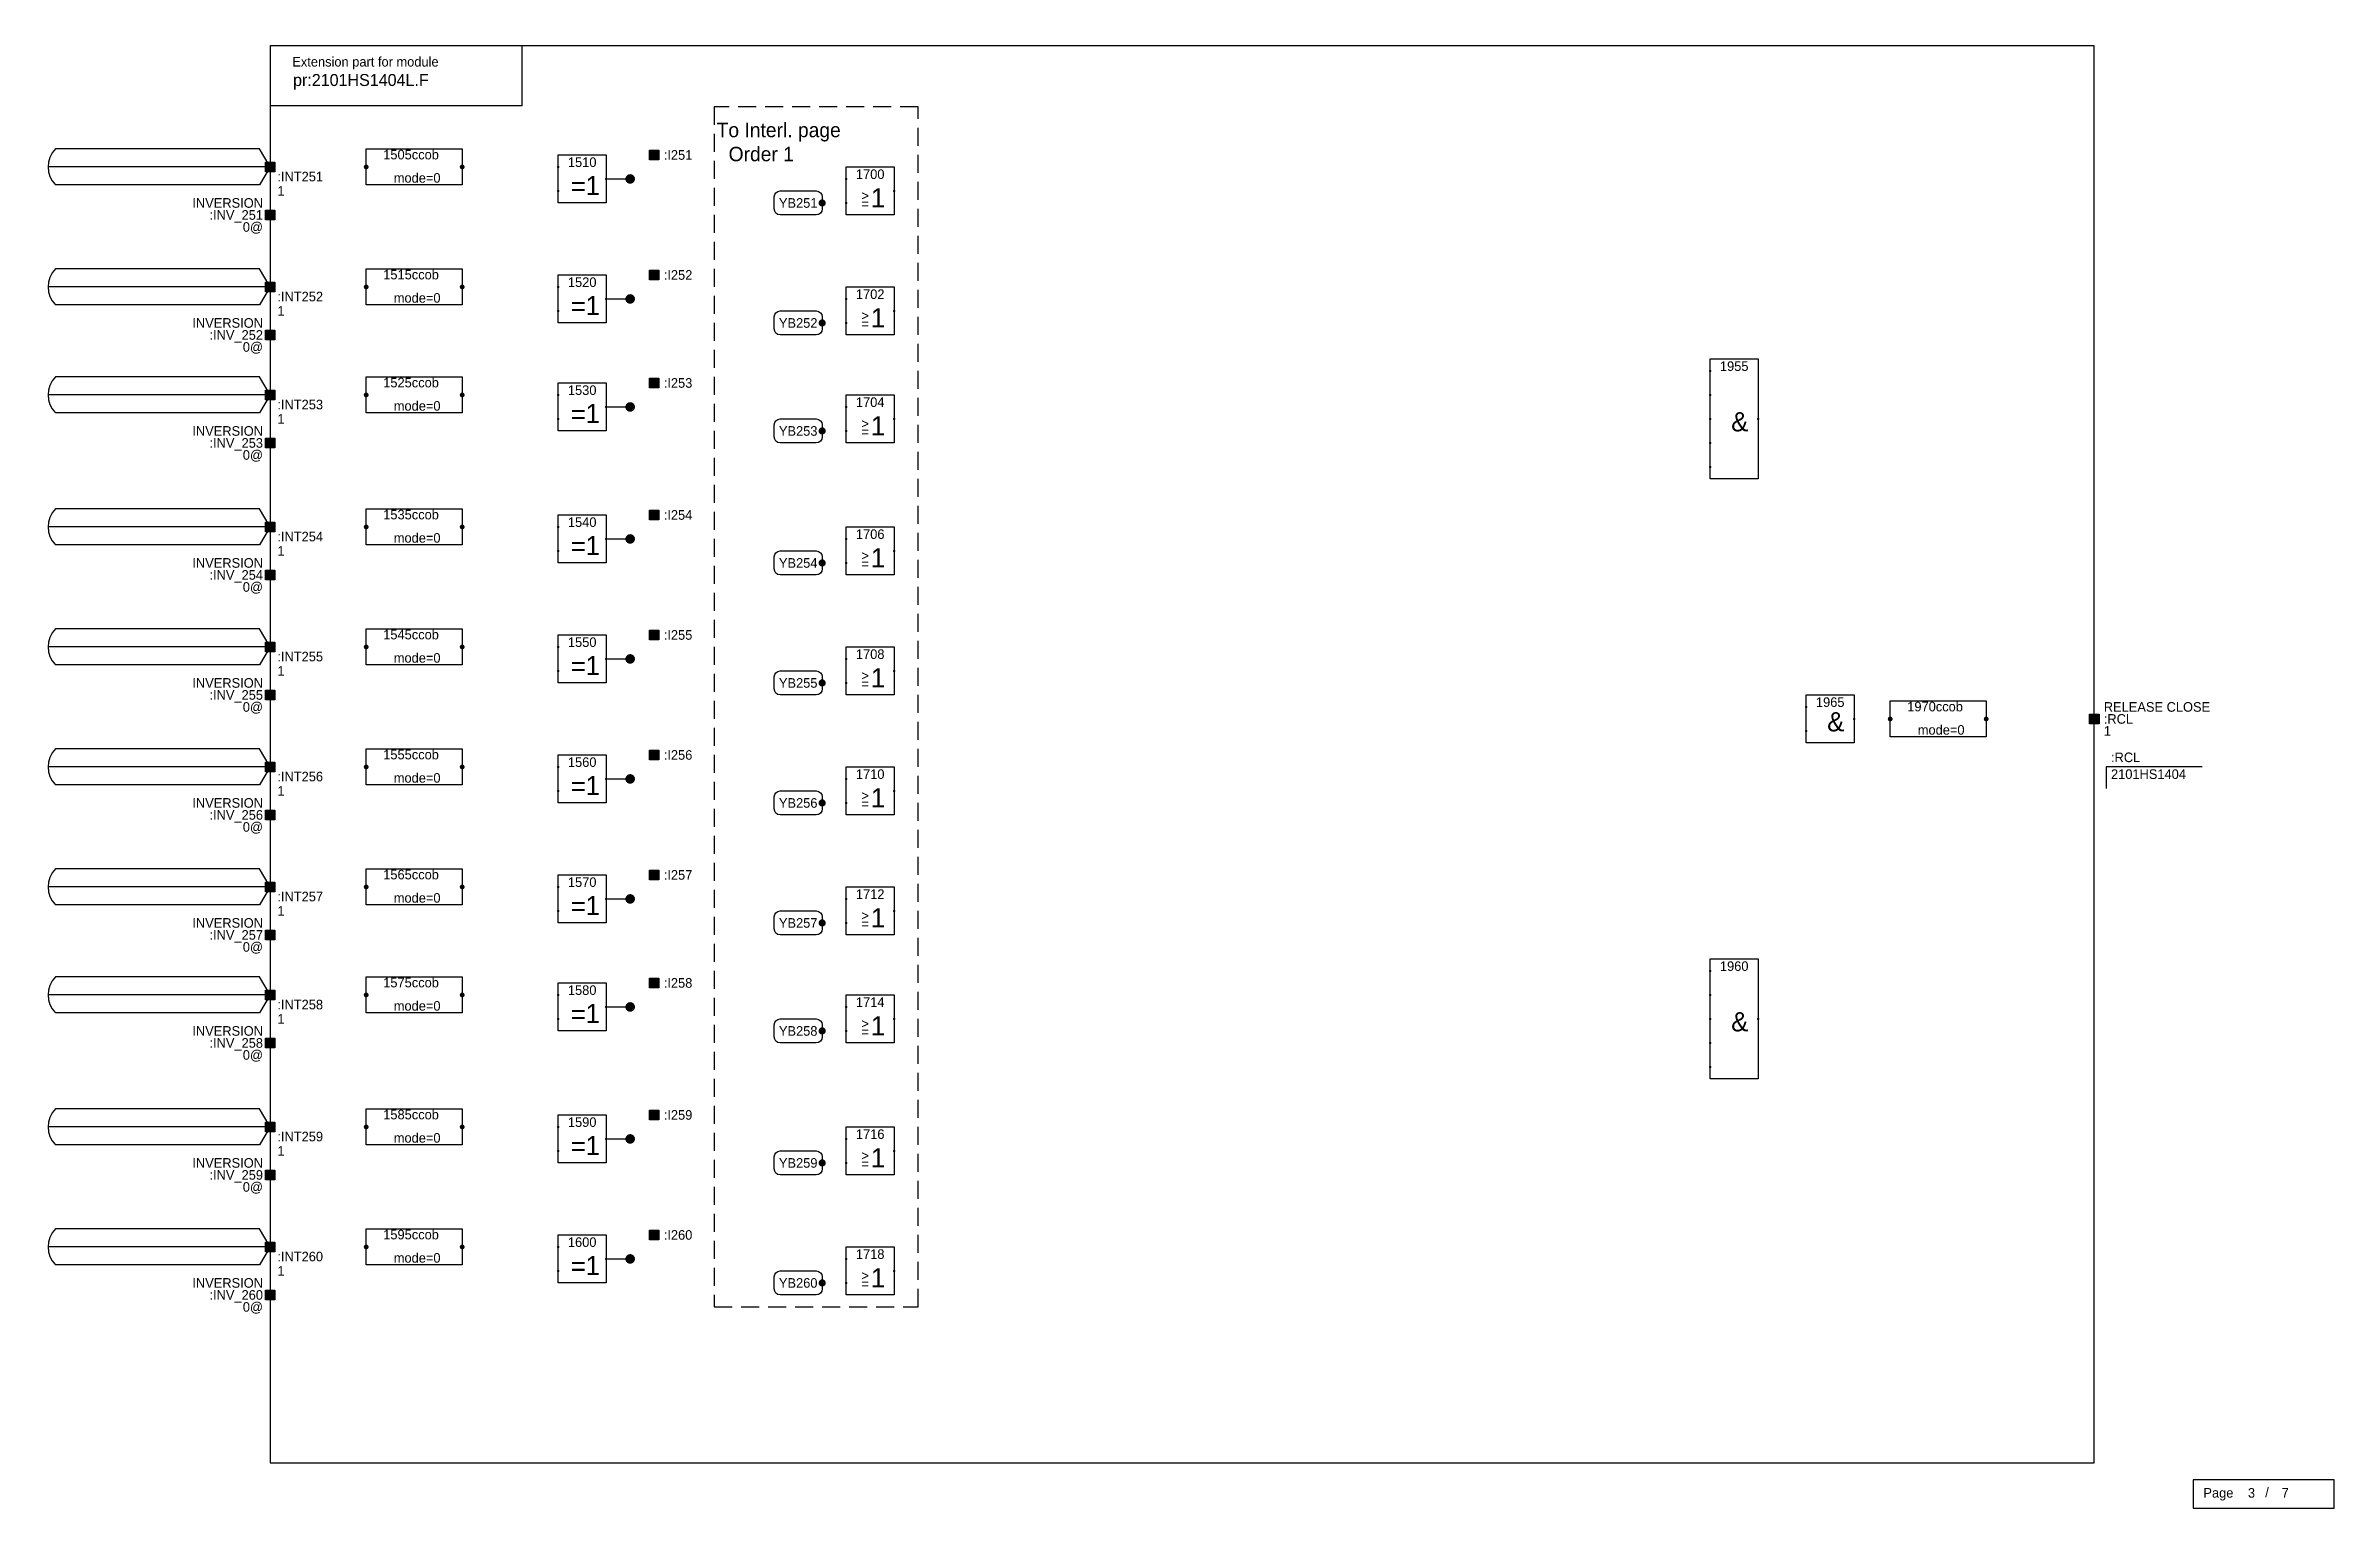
# Model space of a CAD drawing. Extents: x 0 to 2880, y 21 to 2078.
# Drawn here: x 966 to 1920, y 741 to 1350 of the extents above; entities that cross this region are included whole.
import ezdxf
from ezdxf.enums import TextEntityAlignment as Align

# ---------------------------------------------------------------- set-up
doc = ezdxf.new("R2010")
doc.units = 0
doc.header["$LTSCALE"] = 15
doc.header["$MEASUREMENT"] = 0
doc.linetypes.add('DASHED', pattern=[0.75, 0.5, -0.25])
doc.layers.get('0').update_dxf_attribs({"linetype": 'CONTINUOUS'})
for name, color, linetype in [('3', 7, 'CONTINUOUS'), ('3_COM', 7, 'CONTINUOUS'), ('CROSSREF', 7, 'CONTINUOUS')]:
    doc.layers.add(name, color=color, linetype=linetype)
doc.styles.add('MONOTXT', font='MetsoMono.ttf')
doc.styles.get("Standard").update_dxf_attribs({"font": 'MetsoMono.ttf'})
doc.styles.add('TXT', font='MetsoMono.ttf')

msp = doc.modelspace()

# ---------------------------------------------------------------- texts
at = {"layer": '3_COM', "color": 6, "style": 'MONOTXT'}
for s, p in [('To Interl. page', (1246.01, 1312.39)), ('Order 1', (1251.01, 1302.39))]:
    msp.add_text(s, height=6, dxfattribs=at).set_placement(p)

# ---------------------------------------------------------------- blocks, each defined once
blk = doc.blocks.new('-OPBIN')
at = {"color": 7}
blk.add_lwpolyline([(-2, 2), (2, 2), (2, -2), (-2, -2)], close=True, dxfattribs=at)
blk.add_solid([(-1.95, 1.95), (1.95, 1.95), (-1.95, -1.95), (1.95, -1.95)], dxfattribs=at)
at = {"color": 7, "style": 'TXT'}
for tag, p, flags in [('$TYPE', (4, 8), 3), ('$CP', (0, -1.6), 2)]:
    blk.add_attdef(tag, p, '', height=4, dxfattribs=dict(at, flags=flags))
for tag, p in [('$COMMENT', (4, 3)), ('$NAME', (4, -2)), ('$VALUE', (4, -7))]:
    blk.add_attdef(tag, p, '', height=4, dxfattribs=at)
blk = doc.blocks.new('-SADMIN')
blk.add_lwpolyline([(1.28, 33), (1.28, 21.12), (60.01, 21.12), (60.01, 33), (1.28, 33)])
at = {"color": 7, "style": 'TXT'}
blk.add_text('Page', height=4, dxfattribs=at).set_placement((5.5, 25.54))
blk.add_text('/', height=4).set_placement((31.25, 25.72))
at = {"color": 7}
for tag, p in [('$PAGE_NO', (24.05, 25.52)), ('$PAGE_TOTAL', (38.1, 25.54))]:
    blk.add_attdef(tag, p, '', height=4, dxfattribs=at)
at = {"color": 7, "style": 'TXT', "flags": 1}
blk.add_attdef('$PAGE_CURR', (21.19, 20.01), '', height=4, dxfattribs=at)
at = {"color": 7, "flags": 1}
blk.add_attdef('$PAGE_SIZE', (21.19, 14.96), '', height=4, dxfattribs=at)
blk = doc.blocks.new('-EADMINM')
for q in [(205, 630.5), (100, 605.5)]:
    blk.add_line((205, 605.5), q)
at = {"color": 7}
blk.add_lwpolyline([(100, 40), (860, 40), (860, 630.5), (100, 630.5)], close=True, dxfattribs=at)
blk.add_text('Extension part for module', height=4).set_placement((109.21, 621.84))
blk.add_attdef('$NAME', (109.54, 613.73), '', height=5)
blk = doc.blocks.new('CCOB_SMALL')
at = {"color": 7, "const_width": 1}
for points in [[(-0.5, 0, 1), (0.5, 0, 1)], [(39.5, 0, 1), (40.5, 0, 1)]]:
    blk.add_lwpolyline(points, format="xyb", close=True, dxfattribs=at)
at = {"color": 7}
blk.add_lwpolyline([(0, 7.5), (40, 7.5), (40, -7.5), (0, -7.5)], close=True, dxfattribs=at)
blk.add_text('ccob', height=4, dxfattribs=at).set_placement((19, 3.15))
blk.add_text('mode=', height=4, dxfattribs=at).set_placement((28, -6.55), align=Align.RIGHT)
for tag, p, flags in [('$NAME', (15, 7.5), 3), ('IN<', (2, -1.5), 2), ('CND<', (0, -15), 1), ('FMASK=', (0, -20), 1)]:
    blk.add_attdef(tag, p, '', height=4, dxfattribs=dict(at, flags=flags))
blk.add_attdef('$ORDER', text='', height=4, dxfattribs=at).set_placement((19, 3.15), align=Align.RIGHT)
at = {"color": 7, "flags": 2}
blk.add_attdef('OUT>', text='', height=4, dxfattribs=at).set_placement((38, -1.5), align=Align.RIGHT)
at = {"color": 7}
blk.add_attdef('MODE=', (28, -6.55), '', height=4, dxfattribs=at)
blk = doc.blocks.new('-IPBIN')
at = {"color": 7}
blk.add_lwpolyline([(-2, 2), (2, 2), (2, -2), (-2, -2)], close=True, dxfattribs=at)
blk.add_solid([(-1.95, 1.95), (1.95, 1.95), (-1.95, -1.95), (1.95, -1.95)], dxfattribs=at)
at = {"color": 7, "style": 'TXT'}
for tag, p, flags in [('$TYPE', (4, 8), 3), ('$CP', (0, -1.6), 2)]:
    blk.add_attdef(tag, p, '', height=4, dxfattribs=dict(at, flags=flags))
for tag, p in [('$COMMENT', (-3, 3)), ('$NAME', (-3, -2)), ('$VALUE', (-3, -7))]:
    blk.add_attdef(tag, text='', height=4, dxfattribs=at).set_placement(p, align=Align.RIGHT)
blk = doc.blocks.new('-EPIBIN')
at = {"color": 7}
for points in [[(0, 0), (-92.5, 0)], [(0, 0), (-4.5, 7.5), (-89.5, 7.5)], [(0, 0), (-4.5, -7.5), (-89.5, -7.5)]]:
    blk.add_lwpolyline(points, dxfattribs=at)
blk.add_lwpolyline([(-2, 2), (2, 2), (2, -2), (-2, -2)], close=True, dxfattribs=at)
blk.add_arc((-81.63, 0), 10.88, 136.4, 223.6, dxfattribs=at)
blk.add_solid([(-1.95, 1.95), (1.95, 1.95), (-1.95, -1.95), (1.95, -1.95)], dxfattribs=at)
at = {"color": 7, "style": 'TXT'}
for tag, p in [('$NAME', (-89, 2)), ('$COMMENT', (-89, -6)), ('$PNAME', (3, -6)), ('$VALUE', (3, -12))]:
    blk.add_attdef(tag, p, '', height=4, dxfattribs=at)
for tag, p, flags in [('$TYPE', (-34, 2), 3), ('$CP', (0, -1.6), 2), ('$TRANSFER', (-53, -6), 3), ('$RATE', (-89, -14), 1)]:
    blk.add_attdef(tag, p, '', height=4, dxfattribs=dict(at, flags=flags))
blk.add_attdef('$COMMENTP', text='', height=4, dxfattribs=at).set_placement((58, -6), align=Align.RIGHT)
blk = doc.blocks.new('-LOX2L')
at = {"color": 7, "const_width": 0.5}
for points in [[(-0.25, 0, 1), (0.25, 0, 1)], [(-0.25, -10, 1), (0.25, -10, 1)], [(19.75, -5, 1), (20.25, -5, 1)]]:
    blk.add_lwpolyline(points, format="xyb", close=True, dxfattribs=at)
blk.add_lwpolyline([(0, 5), (20, 5), (20, -15), (0, -15), (0, 5)])
at = {"color": 7}
for s, p in [('=', (5.3, -11.92)), ('1', (11.43, -11.72))]:
    blk.add_text(s, height=8, dxfattribs=at).set_placement(p)
for tag, p in [('NOTA', (-5.6, -3)), ('NOTO', (20, -8)), ('NOTB', (-5.6, -13))]:
    blk.add_attdef(tag, p, '', height=9)
for tag, p, height, flags in [('A<BIN', (-1.91, -1.95), 4, 2), ('B<BIN', (-1.91, -11.77), 4, 2), ('$&F-ROW1', (6.29, -13.8), 1, 3)]:
    blk.add_attdef(tag, p, '', height=height, dxfattribs=dict(at, flags=flags))
blk.add_attdef('$ORDER', text='', height=4).set_placement((10, 0), align=Align.CENTER)
at = {"color": 7, "flags": 2}
blk.add_attdef('O>BIN', text='', height=4, dxfattribs=at).set_placement((16.01, -6.95), align=Align.RIGHT)
at = {"flags": 3}
blk.add_attdef('$NAME', (0.75, -6.53), '', height=4, dxfattribs=at)
blk = doc.blocks.new('-LOA5L')
at = {"color": 7, "const_width": 0.5}
for points in [[(-0.25, 0, 1), (0.25, 0, 1)], [(-0.25, -10, 1), (0.25, -10, 1)], [(-0.25, -20, 1), (0.25, -20, 1)], [(19.75, -20, 1), (20.25, -20, 1)], [(-0.25, -30, 1), (0.25, -30, 1)], [(-0.25, -40, 1), (0.25, -40, 1)]]:
    blk.add_lwpolyline(points, format="xyb", close=True, dxfattribs=at)
blk.add_lwpolyline([(0, 5), (20, 5), (20, -45), (0, -45), (0, 5)])
at = {"color": 7}
blk.add_text('&', height=8, dxfattribs=at).set_placement((8.74, -25.17))
for tag, p in [('NOTA', (-5.6, -3)), ('NOTB', (-5.6, -13)), ('NOTC', (-5.6, -23)), ('NOTO', (20, -23)), ('NOTD', (-5.6, -33)), ('NOTE', (-5.6, -43))]:
    blk.add_attdef(tag, p, '', height=9)
for tag, p, height, flags in [('A<BIN', (-1.91, -1.95), 4, 2), ('B<BIN', (-1.91, -11.95), 4, 2), ('C<BIN', (-1.91, -21.77), 4, 2), ('D<BIN', (-1.91, -31.77), 4, 2), ('E<BIN', (-1.91, -41.77), 4, 2), ('$&F-ROW1', (6.29, -43.8), 1, 3)]:
    blk.add_attdef(tag, p, '', height=height, dxfattribs=dict(at, flags=flags))
blk.add_attdef('$ORDER', text='', height=4).set_placement((10, 0), align=Align.CENTER)
at = {"color": 7, "flags": 2}
blk.add_attdef('O>BIN', text='', height=4, dxfattribs=at).set_placement((16.01, -21.95), align=Align.RIGHT)
at = {"flags": 3}
blk.add_attdef('$NAME', (0.75, -21.53), '', height=4, dxfattribs=at)
blk = doc.blocks.new('-LOA2L')
at = {"color": 7, "const_width": 0.5}
for points in [[(-0.25, 0, 1), (0.25, 0, 1)], [(-0.25, -10, 1), (0.25, -10, 1)], [(19.75, -5, 1), (20.25, -5, 1)]]:
    blk.add_lwpolyline(points, format="xyb", close=True, dxfattribs=at)
blk.add_lwpolyline([(0, 5), (20, 5), (20, -15), (0, -15), (0, 5)])
at = {"color": 7}
blk.add_text('&', height=8, dxfattribs=at).set_placement((8.74, -10.17))
for tag, p in [('NOTA', (-5.6, -3)), ('NOTO', (20, -8)), ('NOTB', (-5.6, -13))]:
    blk.add_attdef(tag, p, '', height=9)
for tag, p, height, flags in [('A<BIN', (-1.91, -1.95), 4, 2), ('B<BIN', (-1.91, -11.77), 4, 2), ('$&F-ROW1', (6.29, -13.8), 1, 3)]:
    blk.add_attdef(tag, p, '', height=height, dxfattribs=dict(at, flags=flags))
blk.add_attdef('$ORDER', text='', height=4).set_placement((10, 0), align=Align.CENTER)
at = {"color": 7, "flags": 2}
blk.add_attdef('O>BIN', text='', height=4, dxfattribs=at).set_placement((16.01, -6.95), align=Align.RIGHT)
at = {"flags": 3}
blk.add_attdef('$NAME', (0.75, -6.53), '', height=4, dxfattribs=at)
blk = doc.blocks.new('-LABEL_LEFT')
at = {"color": 7}
blk.add_lwpolyline([(-17.5, 5), (-2.5, 5, -0.41), (0, 2.5), (0, -2.5, -0.41), (-2.5, -5), (-17.5, -5, -0.41), (-20, -2.5), (-20, 2.5, -0.41), (-17.5, 5)], format="xyb", dxfattribs=at)
at = {"const_width": 1.5}
blk.add_lwpolyline([(0, -0.75, 1), (0, 0.75, 1)], format="xyb", close=True, dxfattribs=at)
at = {"color": 7}
for tag, p in [('$COMMENT1', (-23, 0)), ('$COMMENT2', (-23, -5))]:
    blk.add_attdef(tag, text='', height=4, dxfattribs=at).set_placement(p, align=Align.MIDDLE_RIGHT)
blk.add_attdef('$NAME', text='', height=4).set_placement((-10, 0), align=Align.MIDDLE)
at = {"flags": 2}
blk.add_attdef('$CP', (0, 0), '', height=2.5, dxfattribs=at)
blk = doc.blocks.new('-LOO2L')
at = {"color": 7, "const_width": 0.5}
for points in [[(-0.25, 0, 1), (0.25, 0, 1)], [(-0.25, -10, 1), (0.25, -10, 1)], [(19.75, -5, 1), (20.25, -5, 1)]]:
    blk.add_lwpolyline(points, format="xyb", close=True, dxfattribs=at)
blk.add_lwpolyline([(0, 5), (20, 5), (20, -15), (0, -15), (0, 5)])
at = {"color": 7}
for s, height, p in [('>', 4, (6.32, -8.93)), ('=', 4, (6.32, -12.36)), ('1', 8, (10.28, -11.87))]:
    blk.add_text(s, height=height, dxfattribs=at).set_placement(p)
for tag, p in [('NOTA', (-5.6, -3)), ('NOTO', (20, -8)), ('NOTB', (-5.6, -13))]:
    blk.add_attdef(tag, p, '', height=9)
for tag, p, height, flags in [('A<BIN', (-1.91, -1.95), 4, 2), ('B<BIN', (-1.91, -11.77), 4, 2), ('$&F-ROW1', (6.29, -13.8), 1, 3)]:
    blk.add_attdef(tag, p, '', height=height, dxfattribs=dict(at, flags=flags))
blk.add_attdef('$ORDER', text='', height=4).set_placement((10, 0), align=Align.CENTER)
at = {"color": 7, "flags": 2}
blk.add_attdef('O>BIN', text='', height=4, dxfattribs=at).set_placement((16.01, -6.95), align=Align.RIGHT)
at = {"flags": 3}
blk.add_attdef('$NAME', (0.75, -6.53), '', height=4, dxfattribs=at)
blk = doc.blocks.new('--ED_82E313')
at = {"layer": 'CROSSREF', "color": 7}
blk.add_lwpolyline([(40, -10), (0, -10), (0, -19)], dxfattribs=at)
at = {"layer": 'CROSSREF', "color": 7, "style": 'MONOTXT'}
for s, p in [(':RCL', (2, -8)), ('2101HS1404', (2, -15))]:
    blk.add_text(s, height=4, dxfattribs=at).set_placement(p)

# ---------------------------------------------------------------- linework, layer by layer
at = {"layer": '3', "color": 7}
for points in [[(1210, 1295, 0, 0, 0), (1210, 1305, 0, 0, 0), (1215, 1305, 0, 0, 0), (1215, 1305, 5, 0, 0), (1220, 1305, 0, 0, 0)], [(1060, 1300, 0, 0, 0), (1095, 1300, 0, 0, 0), (1095, 1300, 5, 0, 0), (1100, 1300, 0, 0, 0)], [(1140, 1300, 0, 0, 0), (1175, 1300, 0, 0, 0), (1175, 1300, 0, 0, 0), (1175, 1300, 5, 0, 0), (1180, 1300, 0, 0, 0)], [(1210, 1295, 0, 0, 0), (1295, 1295, 0, 0, 0), (1295, 1295, 5, 0, 0), (1300, 1295, 0, 0, 0)], [(1060, 1280, 0, 0, 0), (1165, 1280, 0, 0, 0), (1165, 1290, 0, 0, 0), (1175, 1290, 0, 0, 0), (1175, 1290, 5, 0, 0), (1180, 1290, 0, 0, 0)], [(1290, 1285, 0, 0, 0), (1295, 1285, 0, 0, 0), (1295, 1285, 5, 0, 0), (1300, 1285, 0, 0, 0)], [(1320, 1290, 0, 0, 0), (1635, 1290, 0, 0, 0), (1635, 1215, 0, 0, 0), (1655, 1215, 0, 0, 0), (1655, 1215, 5, 0, 0), (1660, 1215, 0, 0, 0)], [(1060, 1250, 0, 0, 0), (1095, 1250, 0, 0, 0), (1095, 1250, 5, 0, 0), (1100, 1250, 0, 0, 0)], [(1140, 1250, 0, 0, 0), (1175, 1250, 0, 0, 0), (1175, 1250, 0, 0, 0), (1175, 1250, 5, 0, 0), (1180, 1250, 0, 0, 0)], [(1210, 1245, 0, 0, 0), (1210, 1255, 0, 0, 0), (1215, 1255, 0, 0, 0), (1215, 1255, 5, 0, 0), (1220, 1255, 0, 0, 0)], [(1060, 1230, 0, 0, 0), (1165, 1230, 0, 0, 0), (1165, 1240, 0, 0, 0), (1175, 1240, 0, 0, 0), (1175, 1240, 5, 0, 0), (1180, 1240, 0, 0, 0)], [(1210, 1245, 0, 0, 0), (1295, 1245, 0, 0, 0), (1295, 1245, 5, 0, 0), (1300, 1245, 0, 0, 0)], [(1320, 1240, 0, 0, 0), (1620, 1240, 0, 0, 0), (1620, 1205, 0, 0, 0), (1655, 1205, 0, 0, 0), (1655, 1205, 5, 0, 0), (1660, 1205, 0, 0, 0)], [(1290, 1235, 0, 0, 0), (1295, 1235, 0, 0, 0), (1295, 1235, 5, 0, 0), (1300, 1235, 0, 0, 0)], [(1210, 1200, 0, 0, 0), (1210, 1210, 0, 0, 0), (1215, 1210, 0, 0, 0), (1215, 1210, 5, 0, 0), (1220, 1210, 0, 0, 0)], [(1060, 1205, 0, 0, 0), (1095, 1205, 0, 0, 0), (1095, 1205, 5, 0, 0), (1100, 1205, 0, 0, 0)], [(1140, 1205, 0, 0, 0), (1175, 1205, 0, 0, 0), (1175, 1205, 0, 0, 0), (1175, 1205, 5, 0, 0), (1180, 1205, 0, 0, 0)], [(1210, 1200, 0, 0, 0), (1295, 1200, 0, 0, 0), (1295, 1200, 5, 0, 0), (1300, 1200, 0, 0, 0)], [(1060, 1185, 0, 0, 0), (1165, 1185, 0, 0, 0), (1165, 1195, 0, 0, 0), (1175, 1195, 0, 0, 0), (1175, 1195, 5, 0, 0), (1180, 1195, 0, 0, 0)], [(1290, 1190, 0, 0, 0), (1295, 1190, 0, 0, 0), (1295, 1190, 5, 0, 0), (1300, 1190, 0, 0, 0)], [(1320, 1195, 0, 0, 0), (1655, 1195, 0, 0, 0), (1655, 1195, 5, 0, 0), (1660, 1195, 0, 0, 0)], [(1680, 1195, 0, 0, 0), (1690, 1195, 0, 0, 0), (1690, 1075, 0, 0, 0), (1695, 1075, 0, 0, 0), (1695, 1075, 5, 0, 0), (1700, 1075, 0, 0, 0)], [(1320, 1140, 0, 0, 0), (1620, 1140, 0, 0, 0), (1620, 1185, 0, 0, 0), (1655, 1185, 0, 0, 0), (1655, 1185, 5, 0, 0), (1660, 1185, 0, 0, 0)], [(1320, 1090, 0, 0, 0), (1635, 1090, 0, 0, 0), (1635, 1175, 0, 0, 0), (1655, 1175, 0, 0, 0), (1655, 1175, 5, 0, 0), (1660, 1175, 0, 0, 0)], [(1210, 1145, 0, 0, 0), (1210, 1155, 0, 0, 0), (1215, 1155, 0, 0, 0), (1215, 1155, 5, 0, 0), (1220, 1155, 0, 0, 0)], [(1060, 1150, 0, 0, 0), (1095, 1150, 0, 0, 0), (1095, 1150, 5, 0, 0), (1100, 1150, 0, 0, 0)], [(1140, 1150, 0, 0, 0), (1175, 1150, 0, 0, 0), (1175, 1150, 0, 0, 0), (1175, 1150, 5, 0, 0), (1180, 1150, 0, 0, 0)], [(1210, 1145, 0, 0, 0), (1295, 1145, 0, 0, 0), (1295, 1145, 5, 0, 0), (1300, 1145, 0, 0, 0)], [(1060, 1130, 0, 0, 0), (1165, 1130, 0, 0, 0), (1165, 1140, 0, 0, 0), (1175, 1140, 0, 0, 0), (1175, 1140, 5, 0, 0), (1180, 1140, 0, 0, 0)], [(1290, 1135, 0, 0, 0), (1295, 1135, 0, 0, 0), (1295, 1135, 5, 0, 0), (1300, 1135, 0, 0, 0)], [(1210, 1095, 0, 0, 0), (1210, 1105, 0, 0, 0), (1215, 1105, 0, 0, 0), (1215, 1105, 5, 0, 0), (1220, 1105, 0, 0, 0)], [(1060, 1100, 0, 0, 0), (1095, 1100, 0, 0, 0), (1095, 1100, 5, 0, 0), (1100, 1100, 0, 0, 0)], [(1140, 1100, 0, 0, 0), (1175, 1100, 0, 0, 0), (1175, 1100, 0, 0, 0), (1175, 1100, 5, 0, 0), (1180, 1100, 0, 0, 0)], [(1210, 1095, 0, 0, 0), (1295, 1095, 0, 0, 0), (1295, 1095, 5, 0, 0), (1300, 1095, 0, 0, 0)], [(1060, 1080, 0, 0, 0), (1165, 1080, 0, 0, 0), (1165, 1090, 0, 0, 0), (1175, 1090, 0, 0, 0), (1175, 1090, 5, 0, 0), (1180, 1090, 0, 0, 0)], [(1290, 1085, 0, 0, 0), (1295, 1085, 0, 0, 0), (1295, 1085, 5, 0, 0), (1300, 1085, 0, 0, 0)], [(1720, 1070, 0, 0, 0), (1730, 1070, 0, 0, 0), (1730, 1070, 5, 0, 0), (1735, 1070, 0, 0, 0)], [(1775, 1070, 0, 0, 0), (1815, 1070, 0, 0, 0), (1815, 1070, 5, 0, 0), (1820, 1070, 0, 0, 0)], [(1680, 945, 0, 0, 0), (1690, 945, 0, 0, 0), (1690, 1065, 0, 0, 0), (1695, 1065, 0, 0, 0), (1695, 1065, 5, 0, 0), (1700, 1065, 0, 0, 0)], [(1060, 1050, 0, 0, 0), (1095, 1050, 0, 0, 0), (1095, 1050, 5, 0, 0), (1100, 1050, 0, 0, 0)], [(1140, 1050, 0, 0, 0), (1175, 1050, 0, 0, 0), (1175, 1050, 0, 0, 0), (1175, 1050, 5, 0, 0), (1180, 1050, 0, 0, 0)], [(1210, 1045, 0, 0, 0), (1210, 1055, 0, 0, 0), (1215, 1055, 0, 0, 0), (1215, 1055, 5, 0, 0), (1220, 1055, 0, 0, 0)], [(1060, 1030, 0, 0, 0), (1165, 1030, 0, 0, 0), (1165, 1040, 0, 0, 0), (1175, 1040, 0, 0, 0), (1175, 1040, 5, 0, 0), (1180, 1040, 0, 0, 0)], [(1210, 1045, 0, 0, 0), (1295, 1045, 0, 0, 0), (1295, 1045, 5, 0, 0), (1300, 1045, 0, 0, 0)], [(1320, 1040, 0, 0, 0), (1635, 1040, 0, 0, 0), (1635, 965, 0, 0, 0), (1655, 965, 0, 0, 0), (1655, 965, 5, 0, 0), (1660, 965, 0, 0, 0)], [(1290, 1035, 0, 0, 0), (1295, 1035, 0, 0, 0), (1295, 1035, 5, 0, 0), (1300, 1035, 0, 0, 0)], [(1060, 1000, 0, 0, 0), (1095, 1000, 0, 0, 0), (1095, 1000, 5, 0, 0), (1100, 1000, 0, 0, 0)], [(1140, 1000, 0, 0, 0), (1175, 1000, 0, 0, 0), (1175, 1000, 0, 0, 0), (1175, 1000, 5, 0, 0), (1180, 1000, 0, 0, 0)], [(1210, 995, 0, 0, 0), (1210, 1005, 0, 0, 0), (1215, 1005, 0, 0, 0), (1215, 1005, 5, 0, 0), (1220, 1005, 0, 0, 0)], [(1060, 980, 0, 0, 0), (1165, 980, 0, 0, 0), (1165, 990, 0, 0, 0), (1175, 990, 0, 0, 0), (1175, 990, 5, 0, 0), (1180, 990, 0, 0, 0)], [(1210, 995, 0, 0, 0), (1295, 995, 0, 0, 0), (1295, 995, 5, 0, 0), (1300, 995, 0, 0, 0)], [(1320, 990, 0, 0, 0), (1620, 990, 0, 0, 0), (1620, 955, 0, 0, 0), (1655, 955, 0, 0, 0), (1655, 955, 5, 0, 0), (1660, 955, 0, 0, 0)], [(1290, 985, 0, 0, 0), (1295, 985, 0, 0, 0), (1295, 985, 5, 0, 0), (1300, 985, 0, 0, 0)], [(1060, 955, 0, 0, 0), (1095, 955, 0, 0, 0), (1095, 955, 5, 0, 0), (1100, 955, 0, 0, 0)], [(1140, 955, 0, 0, 0), (1175, 955, 0, 0, 0), (1175, 955, 0, 0, 0), (1175, 955, 5, 0, 0), (1180, 955, 0, 0, 0)], [(1210, 950, 0, 0, 0), (1210, 960, 0, 0, 0), (1215, 960, 0, 0, 0), (1215, 960, 5, 0, 0), (1220, 960, 0, 0, 0)], [(1060, 935, 0, 0, 0), (1165, 935, 0, 0, 0), (1165, 945, 0, 0, 0), (1175, 945, 0, 0, 0), (1175, 945, 5, 0, 0), (1180, 945, 0, 0, 0)], [(1210, 950, 0, 0, 0), (1295, 950, 0, 0, 0), (1295, 950, 5, 0, 0), (1300, 950, 0, 0, 0)], [(1320, 945, 0, 0, 0), (1655, 945, 0, 0, 0), (1655, 945, 5, 0, 0), (1660, 945, 0, 0, 0)], [(1290, 940, 0, 0, 0), (1295, 940, 0, 0, 0), (1295, 940, 5, 0, 0), (1300, 940, 0, 0, 0)], [(1320, 890, 0, 0, 0), (1620, 890, 0, 0, 0), (1620, 935, 0, 0, 0), (1655, 935, 0, 0, 0), (1655, 935, 5, 0, 0), (1660, 935, 0, 0, 0)], [(1320, 840, 0, 0, 0), (1635, 840, 0, 0, 0), (1635, 925, 0, 0, 0), (1655, 925, 0, 0, 0), (1655, 925, 5, 0, 0), (1660, 925, 0, 0, 0)], [(1210, 895, 0, 0, 0), (1210, 905, 0, 0, 0), (1215, 905, 0, 0, 0), (1215, 905, 5, 0, 0), (1220, 905, 0, 0, 0)], [(1060, 900, 0, 0, 0), (1095, 900, 0, 0, 0), (1095, 900, 5, 0, 0), (1100, 900, 0, 0, 0)], [(1140, 900, 0, 0, 0), (1175, 900, 0, 0, 0), (1175, 900, 0, 0, 0), (1175, 900, 5, 0, 0), (1180, 900, 0, 0, 0)], [(1210, 895, 0, 0, 0), (1295, 895, 0, 0, 0), (1295, 895, 5, 0, 0), (1300, 895, 0, 0, 0)], [(1060, 880, 0, 0, 0), (1165, 880, 0, 0, 0), (1165, 890, 0, 0, 0), (1175, 890, 0, 0, 0), (1175, 890, 5, 0, 0), (1180, 890, 0, 0, 0)], [(1290, 885, 0, 0, 0), (1295, 885, 0, 0, 0), (1295, 885, 5, 0, 0), (1300, 885, 0, 0, 0)], [(1060, 850, 0, 0, 0), (1095, 850, 0, 0, 0), (1095, 850, 5, 0, 0), (1100, 850, 0, 0, 0)], [(1140, 850, 0, 0, 0), (1175, 850, 0, 0, 0), (1175, 850, 0, 0, 0), (1175, 850, 5, 0, 0), (1180, 850, 0, 0, 0)], [(1210, 845, 0, 0, 0), (1210, 855, 0, 0, 0), (1215, 855, 0, 0, 0), (1215, 855, 5, 0, 0), (1220, 855, 0, 0, 0)], [(1060, 830, 0, 0, 0), (1165, 830, 0, 0, 0), (1165, 840, 0, 0, 0), (1175, 840, 0, 0, 0), (1175, 840, 5, 0, 0), (1180, 840, 0, 0, 0)], [(1210, 845, 0, 0, 0), (1295, 845, 0, 0, 0), (1295, 845, 5, 0, 0), (1300, 845, 0, 0, 0)], [(1290, 835, 0, 0, 0), (1295, 835, 0, 0, 0), (1295, 835, 5, 0, 0), (1300, 835, 0, 0, 0)]]:
    msp.add_lwpolyline(points, format="xyseb", dxfattribs=at)
at = {"layer": '3', "color": 7, "const_width": 2}
for points in [[(1209, 1295, 1), (1211, 1295, 1)], [(1209, 1245, 1), (1211, 1245, 1)], [(1209, 1200, 1), (1211, 1200, 1)], [(1209, 1145, 1), (1211, 1145, 1)], [(1209, 1095, 1), (1211, 1095, 1)], [(1209, 1045, 1), (1211, 1045, 1)], [(1209, 995, 1), (1211, 995, 1)], [(1209, 950, 1), (1211, 950, 1)], [(1209, 895, 1), (1211, 895, 1)], [(1209, 845, 1), (1211, 845, 1)]]:
    msp.add_lwpolyline(points, format="xyb", close=True, dxfattribs=at)
at = {"layer": '3', "color": 7}
for points in [[(1200, 1295), (1210, 1295)], [(1200, 1245), (1210, 1245)], [(1200, 1200), (1210, 1200)], [(1200, 1145), (1210, 1145)], [(1200, 1095), (1210, 1095)], [(1200, 1045), (1210, 1045)], [(1200, 995), (1210, 995)], [(1200, 950), (1210, 950)], [(1200, 895), (1210, 895)], [(1200, 845), (1210, 845)]]:
    msp.add_lwpolyline(points, dxfattribs=at)
at = {"layer": '3_COM', "color": 6, "linetype": 'DASHED'}
msp.add_lwpolyline([(1245, 1325), (1245, 825), (1330, 825), (1330, 1325), (1245, 1325)], dxfattribs=at)

# ---------------------------------------------------------------- block references
at = {"layer": '3', "color": 7}
ref = msp.add_blockref('-EADMINM', (960, 720), dxfattribs=at)
ref.add_attrib('$NAME', 'pr:2101HS1404L.F', (1069.54, 1333.73), dxfattribs={"height": 5})
ref = msp.add_blockref('-EPIBIN', (1060, 1300), dxfattribs=at)
ref.add_attrib('$PNAME', ':INT251', (1063, 1294), dxfattribs={"height": 4})
ref.add_attrib('$VALUE', '1', (1063, 1288), dxfattribs={"color": 7, "height": 4})
ref = msp.add_blockref('CCOB_SMALL', (1100, 1300), dxfattribs=at)
ref.add_attrib('$ORDER', '1505', dxfattribs={"color": 7, "height": 4}).set_placement((1119, 1303.15), align=Align.RIGHT)
ref.add_attrib('MODE=', '0', (1128, 1293.45), dxfattribs={"color": 7, "height": 4})
ref = msp.add_blockref('-OPBIN', (1220, 1305), dxfattribs=at)
ref.add_attrib('$NAME', ':I251', (1224, 1303), dxfattribs={"color": 7, "height": 4, "style": 'TXT'})
ref = msp.add_blockref('-LOX2L', (1180, 1300), dxfattribs=at)
ref.add_attrib('$ORDER', '1510', dxfattribs={"height": 4}).set_placement((1190, 1300), align=Align.CENTER)
ref = msp.add_blockref('-LOO2L', (1300, 1295), dxfattribs=at)
ref.add_attrib('$ORDER', '1700', dxfattribs={"height": 4}).set_placement((1310, 1295), align=Align.CENTER)
ref = msp.add_blockref('-LABEL_LEFT', (1290, 1285), dxfattribs=at)
ref.add_attrib('$NAME', 'YB251', dxfattribs={"height": 4}).set_placement((1280, 1285), align=Align.MIDDLE)
ref = msp.add_blockref('-IPBIN', (1060, 1280), dxfattribs=at)
ref.add_attrib('$NAME', ':INV_251', dxfattribs={"color": 7, "height": 4, "style": 'TXT'}).set_placement((1057, 1278), align=Align.RIGHT)
ref.add_attrib('$COMMENT', 'INVERSION', dxfattribs={"color": 7, "height": 4, "style": 'TXT'}).set_placement((1057, 1283), align=Align.RIGHT)
ref.add_attrib('$VALUE', '0@', dxfattribs={"color": 7, "height": 4, "style": 'TXT'}).set_placement((1057, 1273), align=Align.RIGHT)
ref = msp.add_blockref('-EPIBIN', (1060, 1250), dxfattribs=at)
ref.add_attrib('$PNAME', ':INT252', (1063, 1244), dxfattribs={"height": 4})
ref.add_attrib('$VALUE', '1', (1063, 1238), dxfattribs={"color": 7, "height": 4})
ref = msp.add_blockref('CCOB_SMALL', (1100, 1250), dxfattribs=at)
ref.add_attrib('$ORDER', '1515', dxfattribs={"color": 7, "height": 4}).set_placement((1119, 1253.15), align=Align.RIGHT)
ref.add_attrib('MODE=', '0', (1128, 1243.45), dxfattribs={"color": 7, "height": 4})
ref = msp.add_blockref('-LOX2L', (1180, 1250), dxfattribs=at)
ref.add_attrib('$ORDER', '1520', dxfattribs={"height": 4}).set_placement((1190, 1250), align=Align.CENTER)
ref = msp.add_blockref('-OPBIN', (1220, 1255), dxfattribs=at)
ref.add_attrib('$NAME', ':I252', (1224, 1253), dxfattribs={"color": 7, "height": 4, "style": 'TXT'})
ref = msp.add_blockref('-LOO2L', (1300, 1245), dxfattribs=at)
ref.add_attrib('$ORDER', '1702', dxfattribs={"height": 4}).set_placement((1310, 1245), align=Align.CENTER)
ref = msp.add_blockref('-LABEL_LEFT', (1290, 1235), dxfattribs=at)
ref.add_attrib('$NAME', 'YB252', dxfattribs={"height": 4}).set_placement((1280, 1235), align=Align.MIDDLE)
ref = msp.add_blockref('-IPBIN', (1060, 1230), dxfattribs=at)
ref.add_attrib('$NAME', ':INV_252', dxfattribs={"color": 7, "height": 4, "style": 'TXT'}).set_placement((1057, 1228), align=Align.RIGHT)
ref.add_attrib('$COMMENT', 'INVERSION', dxfattribs={"color": 7, "height": 4, "style": 'TXT'}).set_placement((1057, 1233), align=Align.RIGHT)
ref.add_attrib('$VALUE', '0@', dxfattribs={"color": 7, "height": 4, "style": 'TXT'}).set_placement((1057, 1223), align=Align.RIGHT)
ref = msp.add_blockref('-EPIBIN', (1060, 1205), dxfattribs=at)
ref.add_attrib('$PNAME', ':INT253', (1063, 1199), dxfattribs={"height": 4})
ref.add_attrib('$VALUE', '1', (1063, 1193), dxfattribs={"color": 7, "height": 4})
ref = msp.add_blockref('CCOB_SMALL', (1100, 1205), dxfattribs=at)
ref.add_attrib('$ORDER', '1525', dxfattribs={"color": 7, "height": 4}).set_placement((1119, 1208.15), align=Align.RIGHT)
ref.add_attrib('MODE=', '0', (1128, 1198.45), dxfattribs={"color": 7, "height": 4})
ref = msp.add_blockref('-OPBIN', (1220, 1210), dxfattribs=at)
ref.add_attrib('$NAME', ':I253', (1224, 1208), dxfattribs={"color": 7, "height": 4, "style": 'TXT'})
ref = msp.add_blockref('-LOA5L', (1660, 1215), dxfattribs=at)
ref.add_attrib('$ORDER', '1955', dxfattribs={"height": 4}).set_placement((1670, 1215), align=Align.CENTER)
ref = msp.add_blockref('-LOX2L', (1180, 1205), dxfattribs=at)
ref.add_attrib('$ORDER', '1530', dxfattribs={"height": 4}).set_placement((1190, 1205), align=Align.CENTER)
ref = msp.add_blockref('-LOO2L', (1300, 1200), dxfattribs=at)
ref.add_attrib('$ORDER', '1704', dxfattribs={"height": 4}).set_placement((1310, 1200), align=Align.CENTER)
ref = msp.add_blockref('-IPBIN', (1060, 1185), dxfattribs=at)
ref.add_attrib('$NAME', ':INV_253', dxfattribs={"color": 7, "height": 4, "style": 'TXT'}).set_placement((1057, 1183), align=Align.RIGHT)
ref.add_attrib('$COMMENT', 'INVERSION', dxfattribs={"color": 7, "height": 4, "style": 'TXT'}).set_placement((1057, 1188), align=Align.RIGHT)
ref.add_attrib('$VALUE', '0@', dxfattribs={"color": 7, "height": 4, "style": 'TXT'}).set_placement((1057, 1178), align=Align.RIGHT)
ref = msp.add_blockref('-LABEL_LEFT', (1290, 1190), dxfattribs=at)
ref.add_attrib('$NAME', 'YB253', dxfattribs={"height": 4}).set_placement((1280, 1190), align=Align.MIDDLE)
ref = msp.add_blockref('-EPIBIN', (1060, 1150), dxfattribs=at)
ref.add_attrib('$PNAME', ':INT254', (1063, 1144), dxfattribs={"height": 4})
ref.add_attrib('$VALUE', '1', (1063, 1138), dxfattribs={"color": 7, "height": 4})
ref = msp.add_blockref('CCOB_SMALL', (1100, 1150), dxfattribs=at)
ref.add_attrib('$ORDER', '1535', dxfattribs={"color": 7, "height": 4}).set_placement((1119, 1153.15), align=Align.RIGHT)
ref.add_attrib('MODE=', '0', (1128, 1143.45), dxfattribs={"color": 7, "height": 4})
ref = msp.add_blockref('-LOX2L', (1180, 1150), dxfattribs=at)
ref.add_attrib('$ORDER', '1540', dxfattribs={"height": 4}).set_placement((1190, 1150), align=Align.CENTER)
ref = msp.add_blockref('-OPBIN', (1220, 1155), dxfattribs=at)
ref.add_attrib('$NAME', ':I254', (1224, 1153), dxfattribs={"color": 7, "height": 4, "style": 'TXT'})
ref = msp.add_blockref('-LOO2L', (1300, 1145), dxfattribs=at)
ref.add_attrib('$ORDER', '1706', dxfattribs={"height": 4}).set_placement((1310, 1145), align=Align.CENTER)
ref = msp.add_blockref('-IPBIN', (1060, 1130), dxfattribs=at)
ref.add_attrib('$NAME', ':INV_254', dxfattribs={"color": 7, "height": 4, "style": 'TXT'}).set_placement((1057, 1128), align=Align.RIGHT)
ref.add_attrib('$COMMENT', 'INVERSION', dxfattribs={"color": 7, "height": 4, "style": 'TXT'}).set_placement((1057, 1133), align=Align.RIGHT)
ref.add_attrib('$VALUE', '0@', dxfattribs={"color": 7, "height": 4, "style": 'TXT'}).set_placement((1057, 1123), align=Align.RIGHT)
ref = msp.add_blockref('-LABEL_LEFT', (1290, 1135), dxfattribs=at)
ref.add_attrib('$NAME', 'YB254', dxfattribs={"height": 4}).set_placement((1280, 1135), align=Align.MIDDLE)
ref = msp.add_blockref('-EPIBIN', (1060, 1100), dxfattribs=at)
ref.add_attrib('$PNAME', ':INT255', (1063, 1094), dxfattribs={"height": 4})
ref.add_attrib('$VALUE', '1', (1063, 1088), dxfattribs={"color": 7, "height": 4})
ref = msp.add_blockref('CCOB_SMALL', (1100, 1100), dxfattribs=at)
ref.add_attrib('$ORDER', '1545', dxfattribs={"color": 7, "height": 4}).set_placement((1119, 1103.15), align=Align.RIGHT)
ref.add_attrib('MODE=', '0', (1128, 1093.45), dxfattribs={"color": 7, "height": 4})
ref = msp.add_blockref('-OPBIN', (1220, 1105), dxfattribs=at)
ref.add_attrib('$NAME', ':I255', (1224, 1103), dxfattribs={"color": 7, "height": 4, "style": 'TXT'})
ref = msp.add_blockref('-LOX2L', (1180, 1100), dxfattribs=at)
ref.add_attrib('$ORDER', '1550', dxfattribs={"height": 4}).set_placement((1190, 1100), align=Align.CENTER)
ref = msp.add_blockref('-LOO2L', (1300, 1095), dxfattribs=at)
ref.add_attrib('$ORDER', '1708', dxfattribs={"height": 4}).set_placement((1310, 1095), align=Align.CENTER)
ref = msp.add_blockref('-IPBIN', (1060, 1080), dxfattribs=at)
ref.add_attrib('$NAME', ':INV_255', dxfattribs={"color": 7, "height": 4, "style": 'TXT'}).set_placement((1057, 1078), align=Align.RIGHT)
ref.add_attrib('$COMMENT', 'INVERSION', dxfattribs={"color": 7, "height": 4, "style": 'TXT'}).set_placement((1057, 1083), align=Align.RIGHT)
ref.add_attrib('$VALUE', '0@', dxfattribs={"color": 7, "height": 4, "style": 'TXT'}).set_placement((1057, 1073), align=Align.RIGHT)
ref = msp.add_blockref('-LABEL_LEFT', (1290, 1085), dxfattribs=at)
ref.add_attrib('$NAME', 'YB255', dxfattribs={"height": 4}).set_placement((1280, 1085), align=Align.MIDDLE)
ref = msp.add_blockref('-LOA2L', (1700, 1075), dxfattribs=at)
ref.add_attrib('$ORDER', '1965', dxfattribs={"height": 4}).set_placement((1710, 1075), align=Align.CENTER)
ref = msp.add_blockref('CCOB_SMALL', (1735, 1070), dxfattribs=at)
ref.add_attrib('$ORDER', '1970', dxfattribs={"color": 7, "height": 4}).set_placement((1754, 1073.15), align=Align.RIGHT)
ref.add_attrib('MODE=', '0', (1763, 1063.45), dxfattribs={"color": 7, "height": 4})
ref = msp.add_blockref('-OPBIN', (1820, 1070), dxfattribs=at)
ref.add_attrib('$NAME', ':RCL', (1824, 1068), dxfattribs={"color": 7, "height": 4, "style": 'TXT'})
ref.add_attrib('$COMMENT', 'RELEASE CLOSE', (1824, 1073), dxfattribs={"color": 7, "height": 4, "style": 'TXT'})
ref.add_attrib('$VALUE', '1', (1824, 1063), dxfattribs={"color": 7, "height": 4, "style": 'TXT'})
ref = msp.add_blockref('-EPIBIN', (1060, 1050), dxfattribs=at)
ref.add_attrib('$PNAME', ':INT256', (1063, 1044), dxfattribs={"height": 4})
ref.add_attrib('$VALUE', '1', (1063, 1038), dxfattribs={"color": 7, "height": 4})
ref = msp.add_blockref('CCOB_SMALL', (1100, 1050), dxfattribs=at)
ref.add_attrib('$ORDER', '1555', dxfattribs={"color": 7, "height": 4}).set_placement((1119, 1053.15), align=Align.RIGHT)
ref.add_attrib('MODE=', '0', (1128, 1043.45), dxfattribs={"color": 7, "height": 4})
ref = msp.add_blockref('-LOX2L', (1180, 1050), dxfattribs=at)
ref.add_attrib('$ORDER', '1560', dxfattribs={"height": 4}).set_placement((1190, 1050), align=Align.CENTER)
ref = msp.add_blockref('-OPBIN', (1220, 1055), dxfattribs=at)
ref.add_attrib('$NAME', ':I256', (1224, 1053), dxfattribs={"color": 7, "height": 4, "style": 'TXT'})
ref = msp.add_blockref('-LOO2L', (1300, 1045), dxfattribs=at)
ref.add_attrib('$ORDER', '1710', dxfattribs={"height": 4}).set_placement((1310, 1045), align=Align.CENTER)
msp.add_blockref('--ED_82E313', (1825, 1060), dxfattribs=at)
ref = msp.add_blockref('-LABEL_LEFT', (1290, 1035), dxfattribs=at)
ref.add_attrib('$NAME', 'YB256', dxfattribs={"height": 4}).set_placement((1280, 1035), align=Align.MIDDLE)
ref = msp.add_blockref('-IPBIN', (1060, 1030), dxfattribs=at)
ref.add_attrib('$NAME', ':INV_256', dxfattribs={"color": 7, "height": 4, "style": 'TXT'}).set_placement((1057, 1028), align=Align.RIGHT)
ref.add_attrib('$COMMENT', 'INVERSION', dxfattribs={"color": 7, "height": 4, "style": 'TXT'}).set_placement((1057, 1033), align=Align.RIGHT)
ref.add_attrib('$VALUE', '0@', dxfattribs={"color": 7, "height": 4, "style": 'TXT'}).set_placement((1057, 1023), align=Align.RIGHT)
ref = msp.add_blockref('-EPIBIN', (1060, 1000), dxfattribs=at)
ref.add_attrib('$PNAME', ':INT257', (1063, 994), dxfattribs={"height": 4})
ref.add_attrib('$VALUE', '1', (1063, 988), dxfattribs={"color": 7, "height": 4})
ref = msp.add_blockref('CCOB_SMALL', (1100, 1000), dxfattribs=at)
ref.add_attrib('$ORDER', '1565', dxfattribs={"color": 7, "height": 4}).set_placement((1119, 1003.15), align=Align.RIGHT)
ref.add_attrib('MODE=', '0', (1128, 993.45), dxfattribs={"color": 7, "height": 4})
ref = msp.add_blockref('-LOX2L', (1180, 1000), dxfattribs=at)
ref.add_attrib('$ORDER', '1570', dxfattribs={"height": 4}).set_placement((1190, 1000), align=Align.CENTER)
ref = msp.add_blockref('-OPBIN', (1220, 1005), dxfattribs=at)
ref.add_attrib('$NAME', ':I257', (1224, 1003), dxfattribs={"color": 7, "height": 4, "style": 'TXT'})
ref = msp.add_blockref('-LOO2L', (1300, 995), dxfattribs=at)
ref.add_attrib('$ORDER', '1712', dxfattribs={"height": 4}).set_placement((1310, 995), align=Align.CENTER)
ref = msp.add_blockref('-IPBIN', (1060, 980), dxfattribs=at)
ref.add_attrib('$NAME', ':INV_257', dxfattribs={"color": 7, "height": 4, "style": 'TXT'}).set_placement((1057, 978), align=Align.RIGHT)
ref.add_attrib('$COMMENT', 'INVERSION', dxfattribs={"color": 7, "height": 4, "style": 'TXT'}).set_placement((1057, 983), align=Align.RIGHT)
ref.add_attrib('$VALUE', '0@', dxfattribs={"color": 7, "height": 4, "style": 'TXT'}).set_placement((1057, 973), align=Align.RIGHT)
ref = msp.add_blockref('-LABEL_LEFT', (1290, 985), dxfattribs=at)
ref.add_attrib('$NAME', 'YB257', dxfattribs={"height": 4}).set_placement((1280, 985), align=Align.MIDDLE)
ref = msp.add_blockref('-LOA5L', (1660, 965), dxfattribs=at)
ref.add_attrib('$ORDER', '1960', dxfattribs={"height": 4}).set_placement((1670, 965), align=Align.CENTER)
ref = msp.add_blockref('-EPIBIN', (1060, 955), dxfattribs=at)
ref.add_attrib('$PNAME', ':INT258', (1063, 949), dxfattribs={"height": 4})
ref.add_attrib('$VALUE', '1', (1063, 943), dxfattribs={"color": 7, "height": 4})
ref = msp.add_blockref('CCOB_SMALL', (1100, 955), dxfattribs=at)
ref.add_attrib('$ORDER', '1575', dxfattribs={"color": 7, "height": 4}).set_placement((1119, 958.15), align=Align.RIGHT)
ref.add_attrib('MODE=', '0', (1128, 948.45), dxfattribs={"color": 7, "height": 4})
ref = msp.add_blockref('-LOX2L', (1180, 955), dxfattribs=at)
ref.add_attrib('$ORDER', '1580', dxfattribs={"height": 4}).set_placement((1190, 955), align=Align.CENTER)
ref = msp.add_blockref('-OPBIN', (1220, 960), dxfattribs=at)
ref.add_attrib('$NAME', ':I258', (1224, 958), dxfattribs={"color": 7, "height": 4, "style": 'TXT'})
ref = msp.add_blockref('-LOO2L', (1300, 950), dxfattribs=at)
ref.add_attrib('$ORDER', '1714', dxfattribs={"height": 4}).set_placement((1310, 950), align=Align.CENTER)
ref = msp.add_blockref('-LABEL_LEFT', (1290, 940), dxfattribs=at)
ref.add_attrib('$NAME', 'YB258', dxfattribs={"height": 4}).set_placement((1280, 940), align=Align.MIDDLE)
ref = msp.add_blockref('-IPBIN', (1060, 935), dxfattribs=at)
ref.add_attrib('$NAME', ':INV_258', dxfattribs={"color": 7, "height": 4, "style": 'TXT'}).set_placement((1057, 933), align=Align.RIGHT)
ref.add_attrib('$COMMENT', 'INVERSION', dxfattribs={"color": 7, "height": 4, "style": 'TXT'}).set_placement((1057, 938), align=Align.RIGHT)
ref.add_attrib('$VALUE', '0@', dxfattribs={"color": 7, "height": 4, "style": 'TXT'}).set_placement((1057, 928), align=Align.RIGHT)
ref = msp.add_blockref('-EPIBIN', (1060, 900), dxfattribs=at)
ref.add_attrib('$PNAME', ':INT259', (1063, 894), dxfattribs={"height": 4})
ref.add_attrib('$VALUE', '1', (1063, 888), dxfattribs={"color": 7, "height": 4})
ref = msp.add_blockref('CCOB_SMALL', (1100, 900), dxfattribs=at)
ref.add_attrib('$ORDER', '1585', dxfattribs={"color": 7, "height": 4}).set_placement((1119, 903.15), align=Align.RIGHT)
ref.add_attrib('MODE=', '0', (1128, 893.45), dxfattribs={"color": 7, "height": 4})
ref = msp.add_blockref('-OPBIN', (1220, 905), dxfattribs=at)
ref.add_attrib('$NAME', ':I259', (1224, 903), dxfattribs={"color": 7, "height": 4, "style": 'TXT'})
ref = msp.add_blockref('-LOX2L', (1180, 900), dxfattribs=at)
ref.add_attrib('$ORDER', '1590', dxfattribs={"height": 4}).set_placement((1190, 900), align=Align.CENTER)
ref = msp.add_blockref('-LOO2L', (1300, 895), dxfattribs=at)
ref.add_attrib('$ORDER', '1716', dxfattribs={"height": 4}).set_placement((1310, 895), align=Align.CENTER)
ref = msp.add_blockref('-IPBIN', (1060, 880), dxfattribs=at)
ref.add_attrib('$NAME', ':INV_259', dxfattribs={"color": 7, "height": 4, "style": 'TXT'}).set_placement((1057, 878), align=Align.RIGHT)
ref.add_attrib('$COMMENT', 'INVERSION', dxfattribs={"color": 7, "height": 4, "style": 'TXT'}).set_placement((1057, 883), align=Align.RIGHT)
ref.add_attrib('$VALUE', '0@', dxfattribs={"color": 7, "height": 4, "style": 'TXT'}).set_placement((1057, 873), align=Align.RIGHT)
ref = msp.add_blockref('-LABEL_LEFT', (1290, 885), dxfattribs=at)
ref.add_attrib('$NAME', 'YB259', dxfattribs={"height": 4}).set_placement((1280, 885), align=Align.MIDDLE)
ref = msp.add_blockref('-EPIBIN', (1060, 850), dxfattribs=at)
ref.add_attrib('$PNAME', ':INT260', (1063, 844), dxfattribs={"height": 4})
ref.add_attrib('$VALUE', '1', (1063, 838), dxfattribs={"color": 7, "height": 4})
ref = msp.add_blockref('CCOB_SMALL', (1100, 850), dxfattribs=at)
ref.add_attrib('$ORDER', '1595', dxfattribs={"color": 7, "height": 4}).set_placement((1119, 853.15), align=Align.RIGHT)
ref.add_attrib('MODE=', '0', (1128, 843.45), dxfattribs={"color": 7, "height": 4})
ref = msp.add_blockref('-LOX2L', (1180, 850), dxfattribs=at)
ref.add_attrib('$ORDER', '1600', dxfattribs={"height": 4}).set_placement((1190, 850), align=Align.CENTER)
ref = msp.add_blockref('-OPBIN', (1220, 855), dxfattribs=at)
ref.add_attrib('$NAME', ':I260', (1224, 853), dxfattribs={"color": 7, "height": 4, "style": 'TXT'})
ref = msp.add_blockref('-LOO2L', (1300, 845), dxfattribs=at)
ref.add_attrib('$ORDER', '1718', dxfattribs={"height": 4}).set_placement((1310, 845), align=Align.CENTER)
ref = msp.add_blockref('-LABEL_LEFT', (1290, 835), dxfattribs=at)
ref.add_attrib('$NAME', 'YB260', dxfattribs={"height": 4}).set_placement((1280, 835), align=Align.MIDDLE)
ref = msp.add_blockref('-IPBIN', (1060, 830), dxfattribs=at)
ref.add_attrib('$NAME', ':INV_260', dxfattribs={"color": 7, "height": 4, "style": 'TXT'}).set_placement((1057, 828), align=Align.RIGHT)
ref.add_attrib('$COMMENT', 'INVERSION', dxfattribs={"color": 7, "height": 4, "style": 'TXT'}).set_placement((1057, 833), align=Align.RIGHT)
ref.add_attrib('$VALUE', '0@', dxfattribs={"color": 7, "height": 4, "style": 'TXT'}).set_placement((1057, 823), align=Align.RIGHT)
ref = msp.add_blockref('-SADMIN', (1860, 720), dxfattribs=at)
ref.add_attrib('$PAGE_NO', '3', (1884.05, 745.52), dxfattribs={"color": 7, "height": 4})
ref.add_attrib('$PAGE_TOTAL', '7', (1898.1, 745.54), dxfattribs={"color": 7, "height": 4})

msp.set_redraw_order([(e.dxf.handle, doc.entitydb.next_handle()) for e in msp.query("TEXT MTEXT ATTDEF DIMENSION ARC_DIMENSION")])  # texts and dimensions are drawn at this point

doc.saveas('drawing.dxf')
